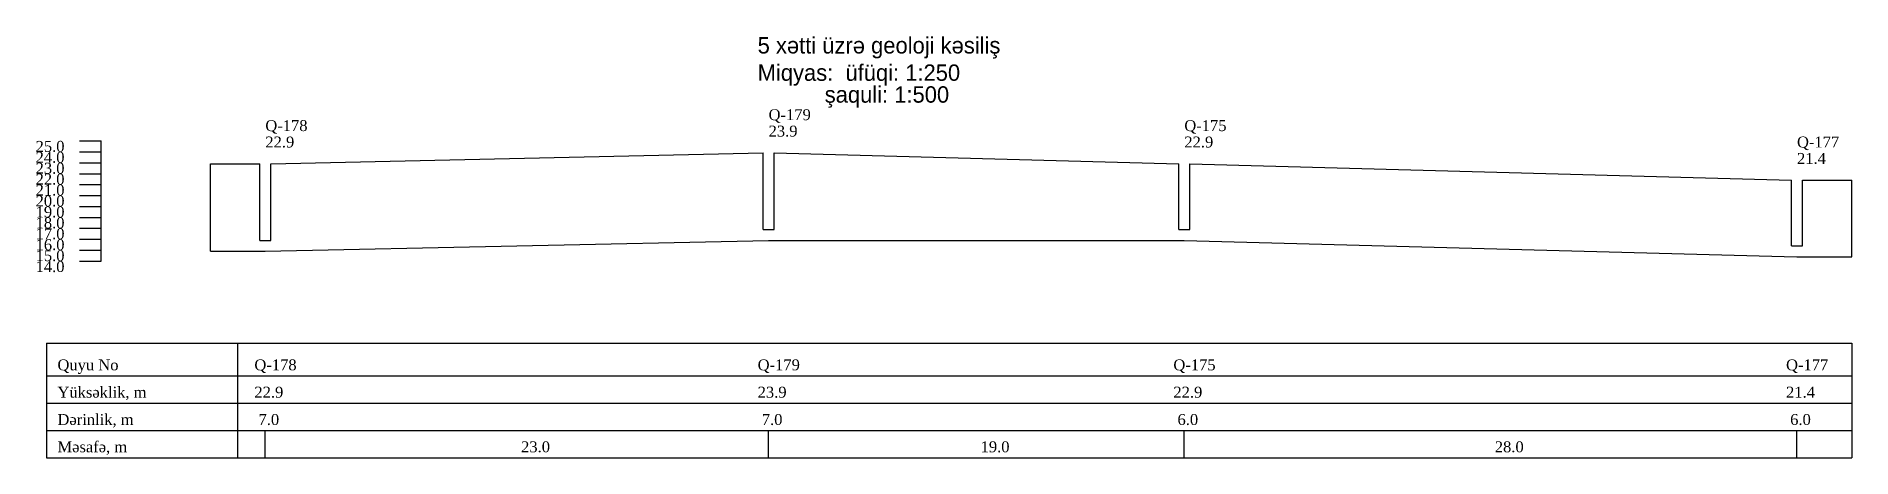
# Model space of a CAD drawing. Header units: metres. Extents: x -12 to 2972, y -38 to 395.
# Drawn here: x 1506.1 to 1838, y -38 to 39.2 of the extents above; entities that cross this region are included whole.
import ezdxf

# ---------------------------------------------------------------- set-up
doc = ezdxf.new("R2010")
doc.units = ezdxf.units.M
doc.styles.add('TimesNewRoman', font='TimesNewRoman')

msp = doc.modelspace()

# ---------------------------------------------------------------- texts
at = {"char_height": 3, "attachment_point": 1}
for s, insert in [('5 xətti üzrə geoloji kəsiliş', (1638, 39)), ('Miqyas:  üfüqi: 1:250', (1638, 34)), ('           şaquli: 1:500', (1638, 30))]:
    msp.add_mtext(s, dxfattribs=dict(at, insert=insert))
at = {"char_height": 2, "attachment_point": 1, "style": 'TimesNewRoman'}
for s, insert in [('Q-178', (1548, 23.8)), ('Q-179', (1640, 25.8)), ('Q-175', (1716, 23.8)), ('25.0', (1506, 20)), ('22.9', (1548, 20.8)), ('23.9', (1640, 22.8)), ('22.9', (1716, 20.8)), ('Q-177', (1828, 20.8)), ('24.0', (1506, 18)), ('21.4', (1828, 17.8)), ('23.0', (1506, 16)), ('22.0', (1506, 14)), ('21.0', (1506, 12)), ('20.0', (1506, 10)), ('19.0', (1506, 8)), ('18.0', (1506, 6)), ('17.0', (1506, 4)), ('16.0', (1506, 2)), ('15.0', (1506, 0)), ('14.0', (1506, -2)), ('Quyu No', (1510, -20)), ('Q-178', (1546, -20)), ('Q-179', (1638, -20)), ('Q-175', (1714, -20)), ('Q-177', (1826, -20)), ('Yüksəklik, m', (1510, -25)), ('22.9', (1546, -25)), ('23.9', (1638, -25)), ('22.9', (1714, -25)), ('21.4', (1826, -25)), ('Dərinlik, m', (1510, -30)), (' 7.0', (1546, -30)), (' 7.0', (1638, -30)), (' 6.0', (1714, -30)), (' 6.0', (1826, -30)), ('Məsafə, m', (1510, -35)), (' 23.0', (1594, -35)), (' 19.0', (1678, -35)), (' 28.0', (1772, -35))]:
    msp.add_mtext(s, dxfattribs=dict(at, insert=insert))

# ---------------------------------------------------------------- linework, layer by layer
at = {"color": 7}
for p, q in [((1514, 20), (1518, 20)), ((1518, -2), (1518, 20)), ((1514, 18), (1518, 18)), ((1549, 15.8), (1639, 17.8)), ((1641, 17.8), (1715, 15.8)), ((1514, 16), (1518, 16)), ((1514, 14), (1518, 14)), ((1717, 15.8), (1827, 12.8)), ((1514, 12), (1518, 12)), ((1514, 10), (1518, 10)), ((1514, 8), (1518, 8)), ((1514, 6), (1518, 6)), ((1514, 4), (1518, 4)), ((1514, 2), (1518, 2)), ((1514, 0), (1518, 0)), ((1548, -0.2), (1640, 1.8)), ((1640, 1.8), (1716, 1.8)), ((1716, 1.8), (1828, -1.2)), ((1514, -2), (1518, -2))]:
    msp.add_line(p, q, dxfattribs=at)
at = {"color": 1}
for p, q in [((1639, 3.8), (1639, 17.8)), ((1641, 3.8), (1641, 17.8)), ((1547, 1.8), (1547, 15.8)), ((1549, 1.8), (1549, 15.8)), ((1715, 3.8), (1715, 15.8)), ((1717, 3.8), (1717, 15.8)), ((1827, 0.8), (1827, 12.8)), ((1829, 0.8), (1829, 12.8)), ((1639, 3.8), (1641, 3.8)), ((1715, 3.8), (1717, 3.8)), ((1547, 1.8), (1549, 1.8)), ((1827, 0.8), (1829, 0.8))]:
    msp.add_line(p, q, dxfattribs=at)
at = {"layer": 'line_layer', "color": 7}
for p, q in [((1538, 15.8), (1547, 15.8)), ((1538, -0.2), (1538, 15.8)), ((1829, 12.8), (1838, 12.8)), ((1838, -1.2), (1838, 12.8)), ((1538, -0.2), (1548, -0.2)), ((1828, -1.2), (1838, -1.2)), ((1508, -17), (1838, -17)), ((1508, -17), (1508, -38)), ((1543, -38), (1543, -17)), ((1838, -17), (1838, -38)), ((1508, -23), (1838, -23)), ((1508, -28), (1838, -28)), ((1508, -33), (1838, -33)), ((1548, -38), (1548, -33)), ((1640, -38), (1640, -33)), ((1716, -38), (1716, -33)), ((1828, -38), (1828, -33)), ((1508, -38), (1838, -38))]:
    msp.add_line(p, q, dxfattribs=at)

msp.set_redraw_order([(e.dxf.handle, doc.entitydb.next_handle()) for e in msp.query("TEXT MTEXT ATTDEF DIMENSION ARC_DIMENSION")])  # texts and dimensions are drawn at this point

doc.saveas('drawing.dxf')
